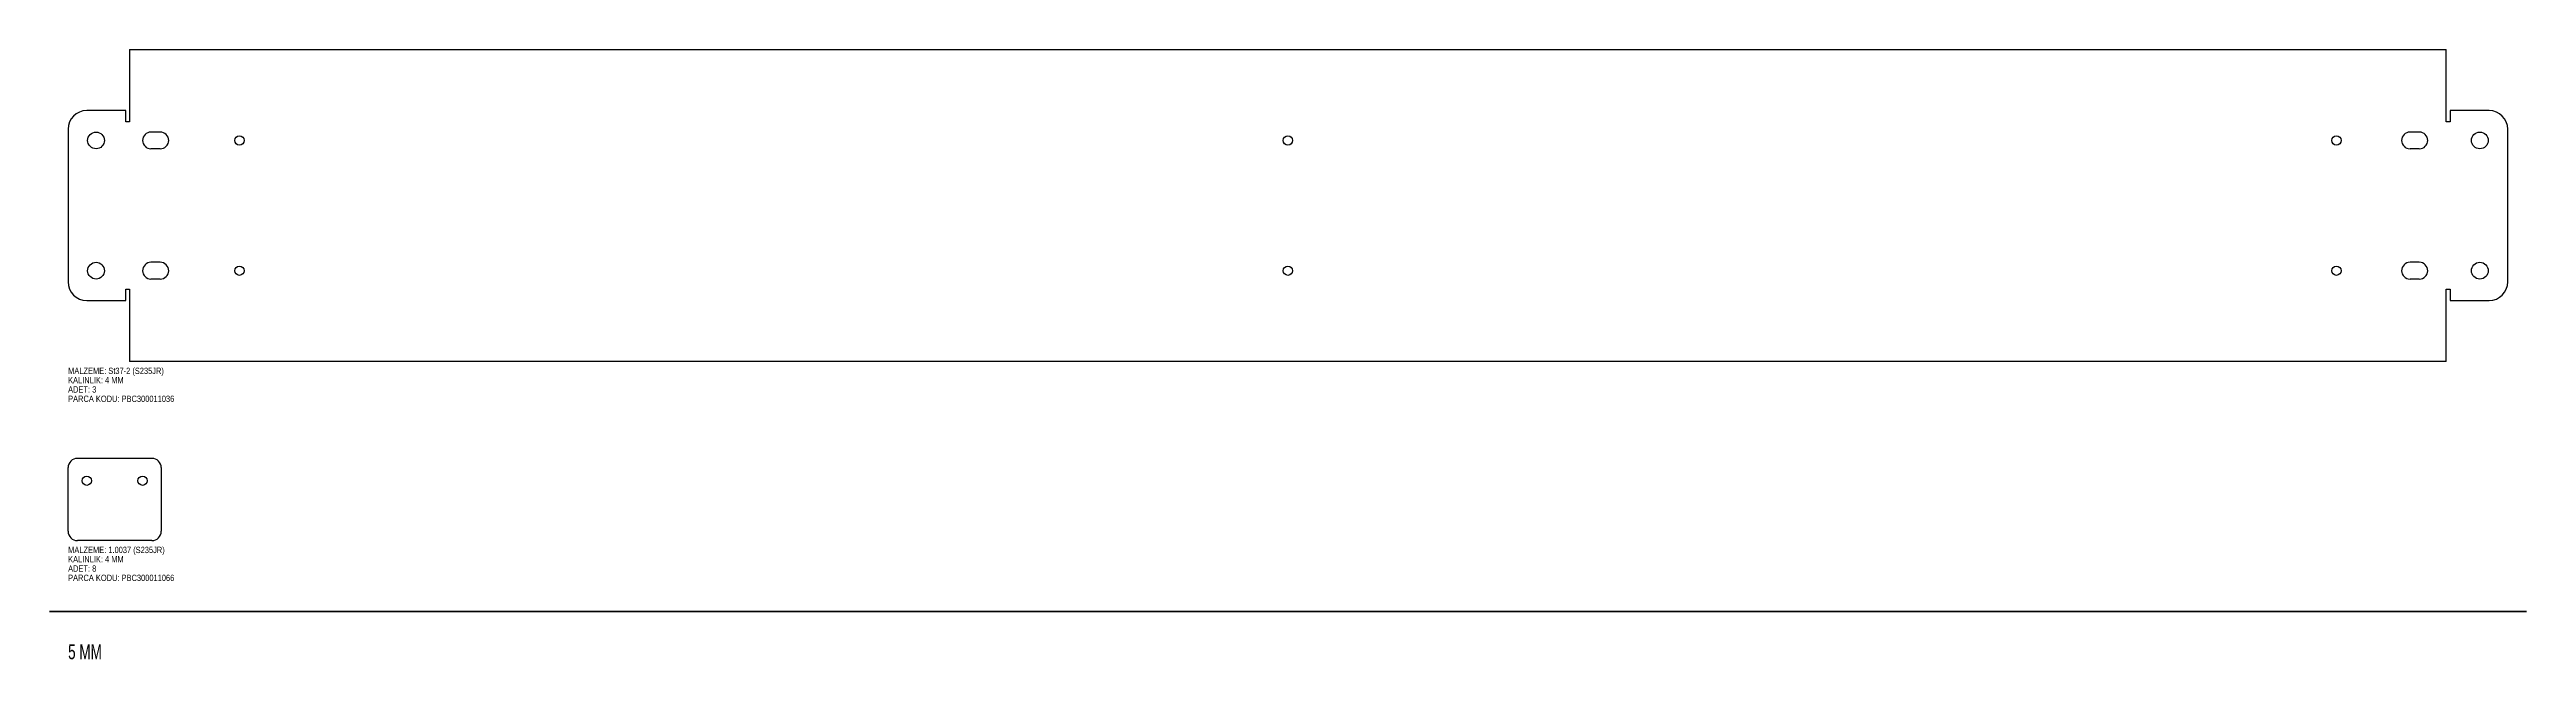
# Model space of a CAD drawing. Header units: millimetres. Extents: x -192 to 1381, y -1150 to 2027.
# Drawn here: x -192 to 1138, y -858 to -530 of the extents above; entities that cross this region are included whole.
import ezdxf

# ---------------------------------------------------------------- set-up
doc = ezdxf.new("R2010")
doc.units = ezdxf.units.MM
doc.linetypes.add('SLD-Katı', pattern=[0])
doc.layers.add('SRC_GEOMETRY', color=7, linetype='SLD-Katı')
doc.layers.add('SRC_INFO', color=1, linetype='SLD-Katı')
doc.layers.add('SRC_SEPARATOR', color=7, linetype='SLD-Katı', lineweight=50, true_color=0xffffff)
doc.styles.add('SLDTEXTSTYLE0', font='TXT', dxfattribs={"width": 0.736842})
doc.styles.add('SLDTEXTSTYLE1', font='TXT', dxfattribs={"width": 0.677632})

msp = doc.modelspace()

# ---------------------------------------------------------------- texts
at = {"layer": 'SRC_INFO', "color": 1, "attachment_point": 1}
for s, insert, char_height, style in [('MALZEME: St37-2 (S235JR)', (-181.8, -700.9), 3.4, 'SLDTEXTSTYLE0'), ('ADET: 3', (-181.8, -710.9), 3.4, 'SLDTEXTSTYLE0'), ('KALINLIK: 4 MM', (-181.8, -705.9), 3.4, 'SLDTEXTSTYLE0'), ('PARCA KODU: PBC300011036', (-181.8, -715.9), 3.4, 'SLDTEXTSTYLE0'), ('MALZEME: 1.0037 (S235JR)', (-181.8, -797.1), 3.4, 'SLDTEXTSTYLE0'), ('ADET: 8', (-181.8, -807.1), 3.4, 'SLDTEXTSTYLE0'), ('KALINLIK: 4 MM', (-181.8, -802.1), 3.4, 'SLDTEXTSTYLE0'), ('PARCA KODU: PBC300011066', (-181.8, -812.1), 3.4, 'SLDTEXTSTYLE0'), ('5 MM', (-181.8, -849.5), 8, 'SLDTEXTSTYLE1')]:
    msp.add_mtext(s, dxfattribs=dict(at, insert=insert, char_height=char_height, style=style))

# ---------------------------------------------------------------- linework, layer by layer
at = {"layer": 'SRC_GEOMETRY', "color": 7, "linetype": 'SLD-Katı'}
for p, q in [((-148.8, -530), (-148.8, -568.8)), ((-148.8, -530), (1095.2, -530)), ((1095.2, -568.8), (1095.2, -530)), ((-150.8, -562.8), (-171.8, -562.8)), ((-150.8, -568.8), (-150.8, -562.8)), ((-148.8, -568.8), (-150.8, -568.8)), ((1097.2, -568.8), (1095.2, -568.8)), ((1097.2, -562.8), (1097.2, -568.8)), ((1118.2, -562.8), (1097.2, -562.8)), ((-181.8, -572.8), (-181.8, -654.8)), ((-132.3, -574.3), (-137.3, -574.3)), ((-132.3, -583.3), (-137.3, -583.3)), ((1080.7, -574.3), (1075.7, -574.3)), ((1080.7, -583.3), (1075.7, -583.3)), ((1128.2, -654.8), (1128.2, -572.8)), ((-132.3, -644.3), (-137.3, -644.3)), ((1080.7, -644.3), (1075.7, -644.3)), ((-171.8, -664.8), (-150.8, -664.8)), ((-150.8, -658.8), (-148.8, -658.8)), ((-150.8, -664.8), (-150.8, -658.8)), ((-148.8, -658.8), (-148.8, -697.6)), ((-132.3, -653.3), (-137.3, -653.3)), ((1080.7, -653.3), (1075.7, -653.3)), ((1095.2, -658.8), (1097.2, -658.8)), ((1095.2, -697.6), (1095.2, -658.8)), ((1097.2, -658.8), (1097.2, -664.8)), ((1097.2, -664.8), (1118.2, -664.8)), ((1095.2, -697.6), (-148.8, -697.6)), ((-181.8, -788.8), (-181.8, -754.6)), ((-136.8, -749.6), (-176.8, -749.6)), ((-131.8, -754.6), (-131.8, -788.8)), ((-136.8, -793.8), (-176.8, -793.8))]:
    msp.add_line(p, q, dxfattribs=at)
for centre, radius in [((-166.8, -578.8), 4.5), ((-89.8, -578.8), 2.5), ((473.2, -578.8), 2.5), ((1036.2, -578.8), 2.5), ((1113.2, -578.8), 4.5), ((-166.8, -648.8), 4.5), ((-89.8, -648.8), 2.5), ((473.2, -648.8), 2.5), ((1036.2, -648.8), 2.5), ((1113.2, -648.8), 4.5), ((-171.8, -761.6), 2.5), ((-141.8, -761.6), 2.5)]:
    msp.add_circle(centre, radius, dxfattribs=at)
for centre, radius, start, end in [((-171.8, -572.8), 10, 90, 180), ((1118.2, -572.8), 10, 0, 90), ((-137.3, -578.8), 4.5, 90, 270), ((-132.3, -578.8), 4.5, 270, 90), ((1075.7, -578.8), 4.5, 90, 270), ((1080.7, -578.8), 4.5, 270, 90), ((-137.3, -648.8), 4.5, 90, 270), ((-132.3, -648.8), 4.5, 270, 90), ((1075.7, -648.8), 4.5, 90, 270), ((1080.7, -648.8), 4.5, 270, 90), ((-171.8, -654.8), 10, 180, 270), ((1118.2, -654.8), 10, 270, 0), ((-176.8, -754.6), 5, 90, 180), ((-136.8, -754.6), 5, 0, 90), ((-176.8, -788.8), 5, 180, 270), ((-136.8, -788.8), 5, 270, 0)]:
    msp.add_arc(centre, radius, start, end, dxfattribs=at)
at = {"layer": 'SRC_SEPARATOR', "color": 7, "linetype": 'SLD-Katı', "lineweight": 50, "true_color": 0xffffff}
msp.add_line((-191.8, -831.8), (1138.2, -831.8), dxfattribs=at)

msp.set_redraw_order([(e.dxf.handle, doc.entitydb.next_handle()) for e in msp.query("TEXT MTEXT ATTDEF DIMENSION ARC_DIMENSION")])  # texts and dimensions are drawn at this point

doc.saveas('drawing.dxf')
